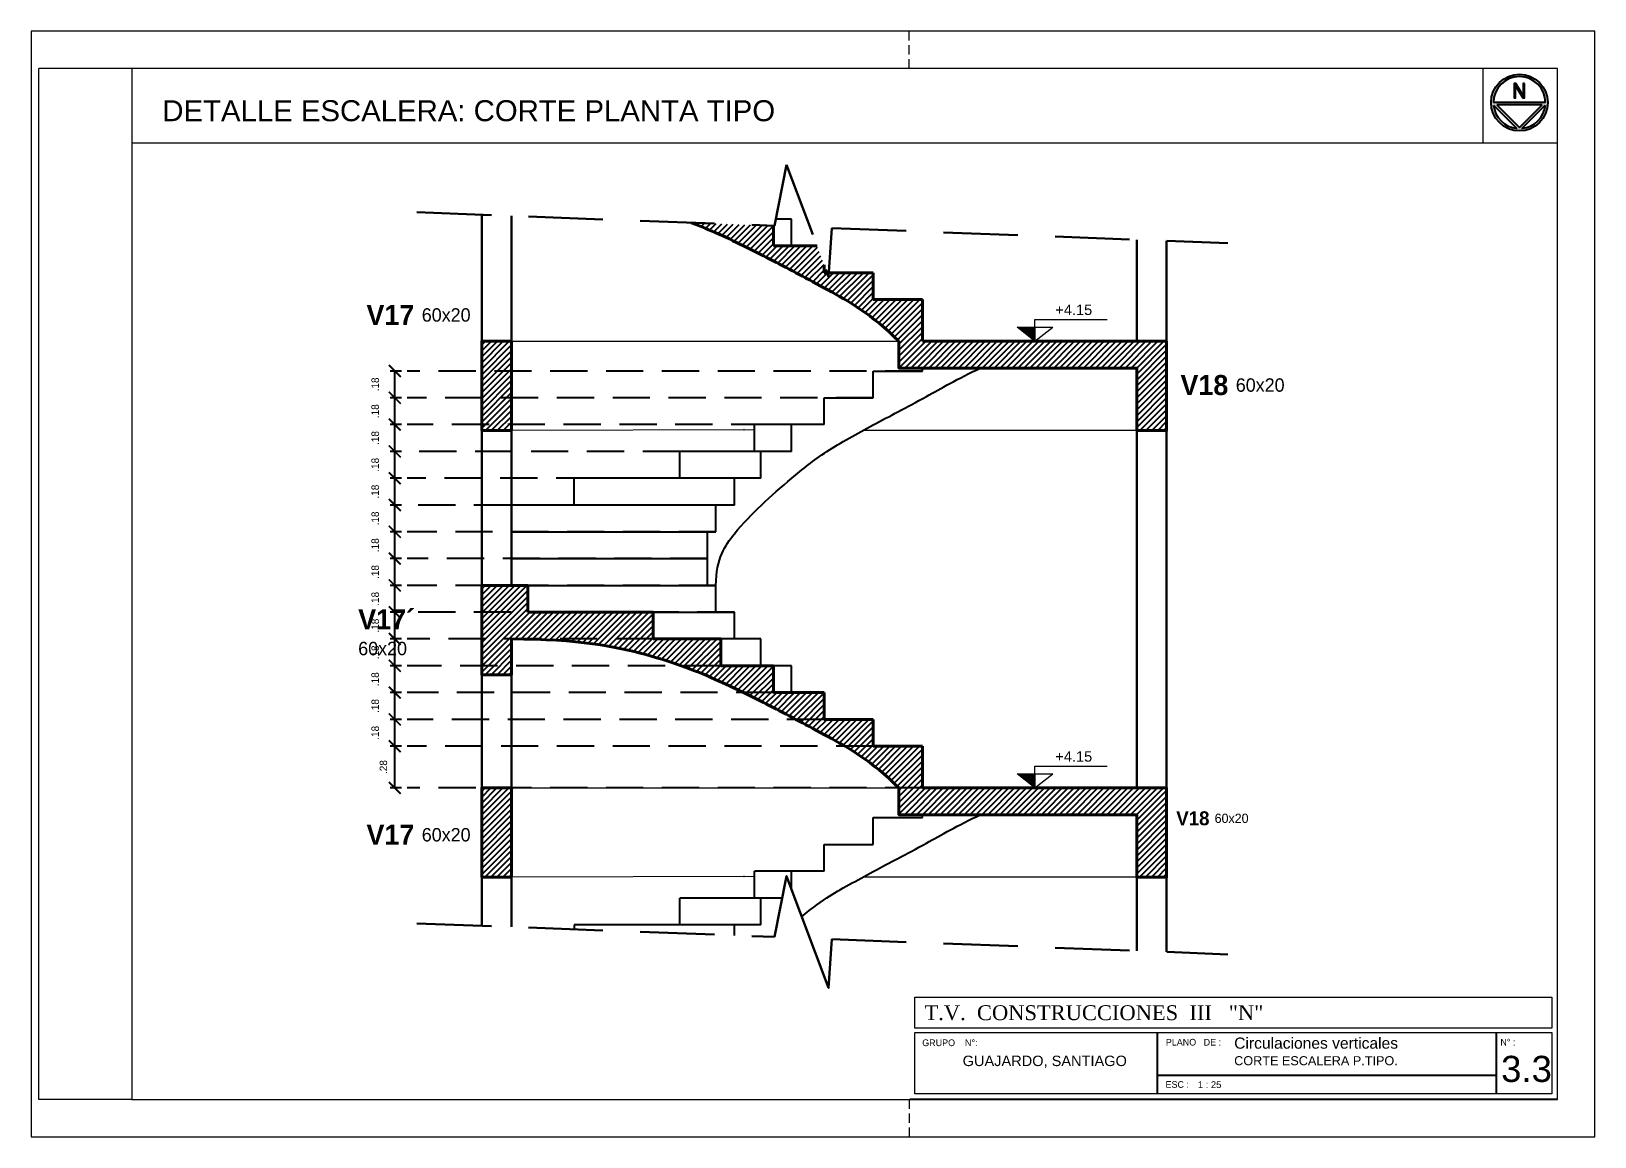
# Model space of a CAD drawing. Header units: millimetres. Extents: x -7 to 1246, y -1 to 1401.
# Drawn here: x 82.83 to 124.83, y -0.84 to 28.86 of the extents above; entities that cross this region are included whole.
import ezdxf
from ezdxf.enums import TextEntityAlignment as Align

# ---------------------------------------------------------------- set-up
doc = ezdxf.new("R2010")
doc.units = ezdxf.units.MM
doc.linetypes.add('DASHED2', pattern=[0.375, 0.25, -0.125])
doc.linetypes.add('HIDDEN', pattern=[0.375, 0.25, -0.125])
for name, color, linetype, lineweight in [('Anotaciones', 250, 'Continuous', 5), ('Columnas', 7, 'Continuous', 40), ('Cotas', 152, 'Continuous', 5), ('HATCH', 250, 'Continuous', 15), ('Muros', 7, 'Continuous', 30), ('Proyeccion', 252, 'HIDDEN', 13), ('Textos', 250, 'Continuous', 15), ('Vista', 252, 'Continuous', 13)]:
    doc.layers.add(name, color=color, linetype=linetype, lineweight=lineweight)
doc.layers.add('eJES', color=252, linetype='HIDDEN')
doc.layers.add('texto estructura', color=250, linetype='Continuous')
doc.styles.add('CENTURYGOTIC', font='GOTHIC.TTF')
doc.styles.add('Estilo_Generado_2', font='GOTHICB.TTF')
doc.styles.add('LOCALES', font='arial.ttf')
doc.styles.add('ROMAND', font='GOTHIC.TTF')
doc.styles.add('ROTULO', font='times.ttf')
doc.styles.get("Standard").update_dxf_attribs({"font": 'arial.ttf'})
doc.dimstyles.new('Cota 1-100', dxfattribs={"dimtxt": 0.2, "dimasz": 0.1, "dimexe": 0.03, "dimexo": 0.02, "dimgap": 0.05, "dimtad": 0, "dimzin": 4, "dimdsep": 46, "dimtxsty": 'CENTURYGOTIC', "dimblk": 'ARCHTICK', "dimcen": 0.06, "dimclrd": 256, "dimclre": 256, "dimclrt": 256, "dimadec": 0, "dimazin": 0, "dimtfac": 1, "dimtofl": 0, "dimtmove": 2, "dimatfit": 3, "dimldrblk": 'ARCHTICK', "dimfxl": 1, "dimtolj": 1, "dimtzin": 0, "dimarcsym": 0})

msp = doc.modelspace()

# ---------------------------------------------------------------- texts
for s, height, style, p in [('T.V.  CONSTRUCCIONES  III   "N"', 0.4, 'ROTULO', (106.821, 2.297)), ('GRUPO    N°:', 0.18, 'ROMAND', (106.759, 1.599)), ('PLANO   DE :', 0.18, 'ROMAND', (113.303, 1.614)), ('Circulaciones verticales', 0.3, 'LOCALES', (115.14, 1.53)), ('N° :', 0.18, 'ROMAND', (122.291, 1.614)), ('GUAJARDO, SANTIAGO ', 0.28, 'LOCALES', (107.846, 1.063)), ('CORTE ESCALERA P.TIPO.', 0.243, 'LOCALES', (115.14, 1.086)), ('3.3', 0.702, 'LOCALES', (122.311, 0.636)), ('ESC :          ', 0.18, 'ROMAND', (113.296, 0.479)), ('1 : 25', 0.18, 'LOCALES', (114.166, 0.475))]:
    msp.add_text(s, height=height, dxfattribs=dict(style=style)).set_placement(p)
at = {"layer": 'texto estructura', "linetype": 'Continuous', "attachment_point": 3, "line_spacing_factor": 0.97018, "style": 'Estilo_Generado_2'}
for s, insert, char_height in [('\\A1;V17{\\fCentury Gothic|b0|i0|c0|p34; \\H0.66667x;60x20}', (94.627, 21.513), 0.53989), ('\\A1;V18{\\fCentury Gothic|b0|i0|c0|p34; \\H0.66667x;60x20}', (116.494, 19.63), 0.53989), ('\\A1;\\pxql;V17´{\\fCentury Gothic|b0|i0|c0|p34;\\P\\H0.66667x;60x20}', (93.133, 13.334), 0.53989), ('\\A1;V18{\\fCentury Gothic|b0|i0|c0|p34; \\H0.66667x;60x20}', (115.526, 7.907), 0.375), ('\\A1;V17{\\fCentury Gothic|b0|i0|c0|p34; \\H0.66667x;60x20}', (94.627, 7.548), 0.53989)]:
    msp.add_mtext(s, dxfattribs=dict(at, insert=insert, char_height=char_height))
at = {"layer": 'Textos', "insert": (86.346, 27.012), "char_height": 0.56404, "attachment_point": 1}
msp.add_mtext_dynamic_manual_height_columns('DETALLE ESCALERA: CORTE PLANTA TIPO', width=26.07968, gutter_width=2.82, heights=[0], dxfattribs=at)

# ---------------------------------------------------------------- blocks, each defined once
blk = doc.blocks.new('_ArchTick')
at = {"color": 0, "linetype": 'ByBlock', "const_width": 0.15}
blk.add_lwpolyline([(-0.5, -0.5), (0.5, 0.5)], dxfattribs=at)
blk = doc.blocks.new('*D58')
at = {"layer": 'Cotas', "lineweight": -2, "transparency": 16777216}
for p, q in [((265.272, 215.843), (265.196, 215.843)), ((265.272, 215.663), (265.196, 215.663))]:
    blk.add_line(p, q, dxfattribs=at)
at = {"layer": 'Cotas', "color": 152, "lineweight": -2, "transparency": 16777216}
blk.add_line((265.226, 215.663), (265.226, 215.843), dxfattribs=at)
at = {"layer": 'Defpoints', "color": 0, "transparency": 16777216}
for p in [(265.226, 215.843), (265.292, 215.843), (265.292, 215.663)]:
    blk.add_point(p, dxfattribs=at)
at = {"layer": 'Cotas', "color": 152, "lineweight": -2, "transparency": 16777216, "xscale": 0.08, "yscale": 0.08, "zscale": 0.08}
for p, rotation in [((265.226, 215.843), 90), ((265.226, 215.663), 270)]:
    blk.add_blockref('_ArchTick', p, dxfattribs=dict(at, rotation=rotation))
at = {"layer": 'Cotas', "color": 152, "transparency": 16777216, "insert": (265.095, 215.753), "char_height": 0.1, "attachment_point": 5, "rotation": 90, "style": 'CENTURYGOTIC'}
blk.add_mtext('\\A1;{\\H0.5x;\\C256;.18}', dxfattribs=at)
blk = doc.blocks.new('*D59')
at = {"layer": 'Cotas', "lineweight": -2, "transparency": 16777216}
for p, q in [((265.272, 216.023), (265.196, 216.023)), ((265.272, 215.843), (265.196, 215.843))]:
    blk.add_line(p, q, dxfattribs=at)
at = {"layer": 'Cotas', "color": 152, "lineweight": -2, "transparency": 16777216}
blk.add_line((265.226, 215.843), (265.226, 216.023), dxfattribs=at)
at = {"layer": 'Defpoints', "color": 0, "transparency": 16777216}
for p in [(265.226, 216.023), (265.292, 216.023), (265.292, 215.843)]:
    blk.add_point(p, dxfattribs=at)
at = {"layer": 'Cotas', "color": 152, "lineweight": -2, "transparency": 16777216, "xscale": 0.08, "yscale": 0.08, "zscale": 0.08}
for p, rotation in [((265.226, 216.023), 90), ((265.226, 215.843), 270)]:
    blk.add_blockref('_ArchTick', p, dxfattribs=dict(at, rotation=rotation))
at = {"layer": 'Cotas', "color": 152, "transparency": 16777216, "insert": (265.095, 215.933), "char_height": 0.1, "attachment_point": 5, "rotation": 90, "style": 'CENTURYGOTIC'}
blk.add_mtext('\\A1;{\\H0.5x;\\C256;.18}', dxfattribs=at)
blk = doc.blocks.new('*D60')
at = {"layer": 'Cotas', "lineweight": -2, "transparency": 16777216}
for p, q in [((265.272, 216.203), (265.196, 216.203)), ((265.272, 216.023), (265.196, 216.023))]:
    blk.add_line(p, q, dxfattribs=at)
at = {"layer": 'Cotas', "color": 152, "lineweight": -2, "transparency": 16777216}
blk.add_line((265.226, 216.023), (265.226, 216.203), dxfattribs=at)
at = {"layer": 'Defpoints', "color": 0, "transparency": 16777216}
for p in [(265.226, 216.203), (265.292, 216.203), (265.292, 216.023)]:
    blk.add_point(p, dxfattribs=at)
at = {"layer": 'Cotas', "color": 152, "lineweight": -2, "transparency": 16777216, "xscale": 0.08, "yscale": 0.08, "zscale": 0.08}
for p, rotation in [((265.226, 216.203), 90), ((265.226, 216.023), 270)]:
    blk.add_blockref('_ArchTick', p, dxfattribs=dict(at, rotation=rotation))
at = {"layer": 'Cotas', "color": 152, "transparency": 16777216, "insert": (265.095, 216.113), "char_height": 0.1, "attachment_point": 5, "rotation": 90, "style": 'CENTURYGOTIC'}
blk.add_mtext('\\A1;{\\H0.5x;\\C256;.18}', dxfattribs=at)
blk = doc.blocks.new('*D61')
at = {"layer": 'Cotas', "lineweight": -2, "transparency": 16777216}
for p, q in [((265.272, 216.383), (265.196, 216.383)), ((265.272, 216.203), (265.196, 216.203))]:
    blk.add_line(p, q, dxfattribs=at)
at = {"layer": 'Cotas', "color": 152, "lineweight": -2, "transparency": 16777216}
blk.add_line((265.226, 216.203), (265.226, 216.383), dxfattribs=at)
at = {"layer": 'Defpoints', "color": 0, "transparency": 16777216}
for p in [(265.226, 216.383), (265.292, 216.383), (265.292, 216.203)]:
    blk.add_point(p, dxfattribs=at)
at = {"layer": 'Cotas', "color": 152, "lineweight": -2, "transparency": 16777216, "xscale": 0.08, "yscale": 0.08, "zscale": 0.08}
for p, rotation in [((265.226, 216.383), 90), ((265.226, 216.203), 270)]:
    blk.add_blockref('_ArchTick', p, dxfattribs=dict(at, rotation=rotation))
at = {"layer": 'Cotas', "color": 152, "transparency": 16777216, "insert": (265.095, 216.293), "char_height": 0.1, "attachment_point": 5, "rotation": 90, "style": 'CENTURYGOTIC'}
blk.add_mtext('\\A1;{\\H0.5x;\\C256;.18}', dxfattribs=at)
blk = doc.blocks.new('*D62')
at = {"layer": 'Cotas', "lineweight": -2, "transparency": 16777216}
for p, q in [((265.272, 216.563), (265.196, 216.563)), ((265.272, 216.383), (265.196, 216.383))]:
    blk.add_line(p, q, dxfattribs=at)
at = {"layer": 'Cotas', "color": 152, "lineweight": -2, "transparency": 16777216}
blk.add_line((265.226, 216.383), (265.226, 216.563), dxfattribs=at)
at = {"layer": 'Defpoints', "color": 0, "transparency": 16777216}
for p in [(265.226, 216.563), (265.292, 216.563), (265.292, 216.383)]:
    blk.add_point(p, dxfattribs=at)
at = {"layer": 'Cotas', "color": 152, "lineweight": -2, "transparency": 16777216, "xscale": 0.08, "yscale": 0.08, "zscale": 0.08}
for p, rotation in [((265.226, 216.563), 90), ((265.226, 216.383), 270)]:
    blk.add_blockref('_ArchTick', p, dxfattribs=dict(at, rotation=rotation))
at = {"layer": 'Cotas', "color": 152, "transparency": 16777216, "insert": (265.095, 216.473), "char_height": 0.1, "attachment_point": 5, "rotation": 90, "style": 'CENTURYGOTIC'}
blk.add_mtext('\\A1;{\\H0.5x;\\C256;.18}', dxfattribs=at)
blk = doc.blocks.new('*D63')
at = {"layer": 'Cotas', "lineweight": -2, "transparency": 16777216}
for p, q in [((265.272, 216.743), (265.196, 216.743)), ((265.272, 216.563), (265.196, 216.563))]:
    blk.add_line(p, q, dxfattribs=at)
at = {"layer": 'Cotas', "color": 152, "lineweight": -2, "transparency": 16777216}
blk.add_line((265.226, 216.563), (265.226, 216.743), dxfattribs=at)
at = {"layer": 'Defpoints', "color": 0, "transparency": 16777216}
for p in [(265.226, 216.743), (265.292, 216.743), (265.292, 216.563)]:
    blk.add_point(p, dxfattribs=at)
at = {"layer": 'Cotas', "color": 152, "lineweight": -2, "transparency": 16777216, "xscale": 0.08, "yscale": 0.08, "zscale": 0.08}
for p, rotation in [((265.226, 216.743), 90), ((265.226, 216.563), 270)]:
    blk.add_blockref('_ArchTick', p, dxfattribs=dict(at, rotation=rotation))
at = {"layer": 'Cotas', "color": 152, "transparency": 16777216, "insert": (265.095, 216.653), "char_height": 0.1, "attachment_point": 5, "rotation": 90, "style": 'CENTURYGOTIC'}
blk.add_mtext('\\A1;{\\H0.5x;\\C256;.18}', dxfattribs=at)
blk = doc.blocks.new('*D64')
at = {"layer": 'Cotas', "lineweight": -2, "transparency": 16777216}
for p, q in [((265.272, 216.923), (265.196, 216.923)), ((265.272, 216.743), (265.196, 216.743))]:
    blk.add_line(p, q, dxfattribs=at)
at = {"layer": 'Cotas', "color": 152, "lineweight": -2, "transparency": 16777216}
blk.add_line((265.226, 216.743), (265.226, 216.923), dxfattribs=at)
at = {"layer": 'Defpoints', "color": 0, "transparency": 16777216}
for p in [(265.226, 216.923), (265.292, 216.923), (265.292, 216.743)]:
    blk.add_point(p, dxfattribs=at)
at = {"layer": 'Cotas', "color": 152, "lineweight": -2, "transparency": 16777216, "xscale": 0.08, "yscale": 0.08, "zscale": 0.08}
for p, rotation in [((265.226, 216.923), 90), ((265.226, 216.743), 270)]:
    blk.add_blockref('_ArchTick', p, dxfattribs=dict(at, rotation=rotation))
at = {"layer": 'Cotas', "color": 152, "transparency": 16777216, "insert": (265.095, 216.833), "char_height": 0.1, "attachment_point": 5, "rotation": 90, "style": 'CENTURYGOTIC'}
blk.add_mtext('\\A1;{\\H0.5x;\\C256;.18}', dxfattribs=at)
blk = doc.blocks.new('*D65')
at = {"layer": 'Cotas', "lineweight": -2, "transparency": 16777216}
for p, q in [((265.272, 217.103), (265.196, 217.103)), ((265.272, 216.923), (265.196, 216.923))]:
    blk.add_line(p, q, dxfattribs=at)
at = {"layer": 'Cotas', "color": 152, "lineweight": -2, "transparency": 16777216}
blk.add_line((265.226, 216.923), (265.226, 217.103), dxfattribs=at)
at = {"layer": 'Defpoints', "color": 0, "transparency": 16777216}
for p in [(265.226, 217.103), (265.292, 217.103), (265.292, 216.923)]:
    blk.add_point(p, dxfattribs=at)
at = {"layer": 'Cotas', "color": 152, "lineweight": -2, "transparency": 16777216, "xscale": 0.08, "yscale": 0.08, "zscale": 0.08}
for p, rotation in [((265.226, 217.103), 90), ((265.226, 216.923), 270)]:
    blk.add_blockref('_ArchTick', p, dxfattribs=dict(at, rotation=rotation))
at = {"layer": 'Cotas', "color": 152, "transparency": 16777216, "insert": (265.095, 217.013), "char_height": 0.1, "attachment_point": 5, "rotation": 90, "style": 'CENTURYGOTIC'}
blk.add_mtext('\\A1;{\\H0.5x;\\C256;.18}', dxfattribs=at)
blk = doc.blocks.new('*D66')
at = {"layer": 'Cotas', "lineweight": -2, "transparency": 16777216}
for p, q in [((265.272, 217.283), (265.196, 217.283)), ((265.272, 217.103), (265.196, 217.103))]:
    blk.add_line(p, q, dxfattribs=at)
at = {"layer": 'Cotas', "color": 152, "lineweight": -2, "transparency": 16777216}
blk.add_line((265.226, 217.103), (265.226, 217.283), dxfattribs=at)
at = {"layer": 'Defpoints', "color": 0, "transparency": 16777216}
for p in [(265.226, 217.283), (265.292, 217.283), (265.292, 217.103)]:
    blk.add_point(p, dxfattribs=at)
at = {"layer": 'Cotas', "color": 152, "lineweight": -2, "transparency": 16777216, "xscale": 0.08, "yscale": 0.08, "zscale": 0.08}
for p, rotation in [((265.226, 217.283), 90), ((265.226, 217.103), 270)]:
    blk.add_blockref('_ArchTick', p, dxfattribs=dict(at, rotation=rotation))
at = {"layer": 'Cotas', "color": 152, "transparency": 16777216, "insert": (265.095, 217.193), "char_height": 0.1, "attachment_point": 5, "rotation": 90, "style": 'CENTURYGOTIC'}
blk.add_mtext('\\A1;{\\H0.5x;\\C256;.18}', dxfattribs=at)
blk = doc.blocks.new('*D67')
at = {"layer": 'Cotas', "lineweight": -2, "transparency": 16777216}
for p, q in [((265.272, 217.463), (265.196, 217.463)), ((265.272, 217.283), (265.196, 217.283))]:
    blk.add_line(p, q, dxfattribs=at)
at = {"layer": 'Cotas', "color": 152, "lineweight": -2, "transparency": 16777216}
blk.add_line((265.226, 217.283), (265.226, 217.463), dxfattribs=at)
at = {"layer": 'Defpoints', "color": 0, "transparency": 16777216}
for p in [(265.226, 217.463), (265.292, 217.463), (265.292, 217.283)]:
    blk.add_point(p, dxfattribs=at)
at = {"layer": 'Cotas', "color": 152, "lineweight": -2, "transparency": 16777216, "xscale": 0.08, "yscale": 0.08, "zscale": 0.08}
for p, rotation in [((265.226, 217.463), 90), ((265.226, 217.283), 270)]:
    blk.add_blockref('_ArchTick', p, dxfattribs=dict(at, rotation=rotation))
at = {"layer": 'Cotas', "color": 152, "transparency": 16777216, "insert": (265.095, 217.373), "char_height": 0.1, "attachment_point": 5, "rotation": 90, "style": 'CENTURYGOTIC'}
blk.add_mtext('\\A1;{\\H0.5x;\\C256;.18}', dxfattribs=at)
blk = doc.blocks.new('*D68')
at = {"layer": 'Cotas', "lineweight": -2, "transparency": 16777216}
for p, q in [((265.272, 217.643), (265.196, 217.643)), ((265.272, 217.463), (265.196, 217.463))]:
    blk.add_line(p, q, dxfattribs=at)
at = {"layer": 'Cotas', "color": 152, "lineweight": -2, "transparency": 16777216}
blk.add_line((265.226, 217.463), (265.226, 217.643), dxfattribs=at)
at = {"layer": 'Defpoints', "color": 0, "transparency": 16777216}
for p in [(265.226, 217.643), (265.292, 217.643), (265.292, 217.463)]:
    blk.add_point(p, dxfattribs=at)
at = {"layer": 'Cotas', "color": 152, "lineweight": -2, "transparency": 16777216, "xscale": 0.08, "yscale": 0.08, "zscale": 0.08}
for p, rotation in [((265.226, 217.643), 90), ((265.226, 217.463), 270)]:
    blk.add_blockref('_ArchTick', p, dxfattribs=dict(at, rotation=rotation))
at = {"layer": 'Cotas', "color": 152, "transparency": 16777216, "insert": (265.095, 217.553), "char_height": 0.1, "attachment_point": 5, "rotation": 90, "style": 'CENTURYGOTIC'}
blk.add_mtext('\\A1;{\\H0.5x;\\C256;.18}', dxfattribs=at)
blk = doc.blocks.new('*D69')
at = {"layer": 'Cotas', "lineweight": -2, "transparency": 16777216}
for p, q in [((265.272, 217.823), (265.196, 217.823)), ((265.272, 217.643), (265.196, 217.643))]:
    blk.add_line(p, q, dxfattribs=at)
at = {"layer": 'Cotas', "color": 152, "lineweight": -2, "transparency": 16777216}
blk.add_line((265.226, 217.643), (265.226, 217.823), dxfattribs=at)
at = {"layer": 'Defpoints', "color": 0, "transparency": 16777216}
for p in [(265.226, 217.823), (265.292, 217.823), (265.292, 217.643)]:
    blk.add_point(p, dxfattribs=at)
at = {"layer": 'Cotas', "color": 152, "lineweight": -2, "transparency": 16777216, "xscale": 0.08, "yscale": 0.08, "zscale": 0.08}
for p, rotation in [((265.226, 217.823), 90), ((265.226, 217.643), 270)]:
    blk.add_blockref('_ArchTick', p, dxfattribs=dict(at, rotation=rotation))
at = {"layer": 'Cotas', "color": 152, "transparency": 16777216, "insert": (265.095, 217.733), "char_height": 0.1, "attachment_point": 5, "rotation": 90, "style": 'CENTURYGOTIC'}
blk.add_mtext('\\A1;{\\H0.5x;\\C256;.18}', dxfattribs=at)
blk = doc.blocks.new('*D70')
at = {"layer": 'Cotas', "lineweight": -2, "transparency": 16777216}
for p, q in [((265.272, 218.003), (265.196, 218.003)), ((265.272, 217.823), (265.196, 217.823))]:
    blk.add_line(p, q, dxfattribs=at)
at = {"layer": 'Cotas', "color": 152, "lineweight": -2, "transparency": 16777216}
blk.add_line((265.226, 217.823), (265.226, 218.003), dxfattribs=at)
at = {"layer": 'Defpoints', "color": 0, "transparency": 16777216}
for p in [(265.226, 218.003), (265.292, 218.003), (265.292, 217.823)]:
    blk.add_point(p, dxfattribs=at)
at = {"layer": 'Cotas', "color": 152, "lineweight": -2, "transparency": 16777216, "xscale": 0.08, "yscale": 0.08, "zscale": 0.08}
for p, rotation in [((265.226, 218.003), 90), ((265.226, 217.823), 270)]:
    blk.add_blockref('_ArchTick', p, dxfattribs=dict(at, rotation=rotation))
at = {"layer": 'Cotas', "color": 152, "transparency": 16777216, "insert": (265.095, 217.913), "char_height": 0.1, "attachment_point": 5, "rotation": 90, "style": 'CENTURYGOTIC'}
blk.add_mtext('\\A1;{\\H0.5x;\\C256;.18}', dxfattribs=at)
blk = doc.blocks.new('*D71')
at = {"layer": 'Cotas', "lineweight": -2, "transparency": 16777216}
for p, q in [((265.272, 218.183), (265.196, 218.183)), ((265.272, 218.003), (265.196, 218.003))]:
    blk.add_line(p, q, dxfattribs=at)
at = {"layer": 'Cotas', "color": 152, "lineweight": -2, "transparency": 16777216}
blk.add_line((265.226, 218.003), (265.226, 218.183), dxfattribs=at)
at = {"layer": 'Defpoints', "color": 0, "transparency": 16777216}
for p in [(265.226, 218.183), (265.292, 218.183), (265.292, 218.003)]:
    blk.add_point(p, dxfattribs=at)
at = {"layer": 'Cotas', "color": 152, "lineweight": -2, "transparency": 16777216, "xscale": 0.08, "yscale": 0.08, "zscale": 0.08}
for p, rotation in [((265.226, 218.183), 90), ((265.226, 218.003), 270)]:
    blk.add_blockref('_ArchTick', p, dxfattribs=dict(at, rotation=rotation))
at = {"layer": 'Cotas', "color": 152, "transparency": 16777216, "insert": (265.095, 218.093), "char_height": 0.1, "attachment_point": 5, "rotation": 90, "style": 'CENTURYGOTIC'}
blk.add_mtext('\\A1;{\\H0.5x;\\C256;.18}', dxfattribs=at)
blk = doc.blocks.new('*D72')
at = {"layer": 'Cotas', "lineweight": -2, "transparency": 16777216}
for p, q in [((265.272, 215.663), (265.196, 215.663)), ((265.272, 215.383), (265.196, 215.383))]:
    blk.add_line(p, q, dxfattribs=at)
at = {"layer": 'Cotas', "color": 152, "lineweight": -2, "transparency": 16777216}
blk.add_line((265.226, 215.383), (265.226, 215.663), dxfattribs=at)
at = {"layer": 'Defpoints', "color": 0, "transparency": 16777216}
for p in [(265.226, 215.663), (265.292, 215.663), (265.292, 215.383)]:
    blk.add_point(p, dxfattribs=at)
at = {"layer": 'Cotas', "color": 152, "lineweight": -2, "transparency": 16777216, "xscale": 0.08, "yscale": 0.08, "zscale": 0.08}
for p, rotation in [((265.226, 215.663), 90), ((265.226, 215.383), 270)]:
    blk.add_blockref('_ArchTick', p, dxfattribs=dict(at, rotation=rotation))
at = {"layer": 'Cotas', "color": 152, "transparency": 16777216, "insert": (265.15, 215.523), "char_height": 0.1, "attachment_point": 5, "rotation": 90, "style": 'CENTURYGOTIC'}
blk.add_mtext('\\A1;{\\H0.5x;\\C256;.28}', dxfattribs=at)
blk = doc.blocks.new('ca_norte11')
at = {"layer": 'HATCH'}
h = blk.add_hatch(color=256, dxfattribs=at)
h.dxf.hatch_style = 1
h.paths.add_polyline_path([(14.2, -89.4), (10.3, -89.4), (10.3, -121), (-9.5, -89.4), (-14, -89.4), (-14, -127.2), (-10.1, -127.2), (-10.1, -95.6), (9.7, -127.2), (14.2, -127.2)], flags=0)
h.paths.add_polyline_path([(-76.2, -76.2, 1), (76.2, -76.2, 1)])
h.paths.add_polyline_path([(-60.9, -69.9), (0, -9), (60.9, -69.9)], flags=16)
h.paths.add_polyline_path([(69.9, -76.2, -1), (-69.9, -76.2)], flags=16)
h.paths.add_polyline_path([(14.2, -89.4), (14.2, -127.2), (9.7, -127.2), (-10.1, -95.6), (-10.1, -127.2), (-14, -127.2), (-14, -89.4), (-9.5, -89.4), (10.3, -121), (10.3, -89.4)], flags=0)
h.paths.add_polyline_path([(6.7, -6.7, -0.359245), (69.5, -69.5)], flags=16)
h.paths.add_polyline_path([(-69.5, -69.5, -0.359245), (-6.7, -6.7)], flags=16)
at = {"layer": 'HATCH', "true_color": 0x000000}
h = blk.add_hatch(dxfattribs=at)
h.set_pattern_fill('ANSI31', color=18, scale=0.016)
h.paths.add_polyline_path([(14.2, -89.4), (10.3, -89.4), (10.3, -121), (-9.5, -89.4), (-14, -89.4), (-14, -127.2), (-10.1, -127.2), (-10.1, -95.6), (9.7, -127.2), (14.2, -127.2)])
for p, q in [((-6.7, -6.7), (-69.5, -69.5)), ((0, -9), (-60.9, -69.9)), ((60.9, -69.9), (0, -9)), ((69.5, -69.5), (6.7, -6.7)), ((-69.9, -76.2), (69.9, -76.2)), ((-60.9, -69.9), (60.9, -69.9))]:
    blk.add_line(p, q)
blk.add_lwpolyline([(-14, -127.2), (-10.1, -127.2), (-10.1, -95.6), (9.7, -127.2), (14.2, -127.2), (14.2, -89.4), (10.3, -89.4), (10.3, -121), (-9.5, -89.4), (-14, -89.4)], close=True)
blk.add_circle((0, -76.2), 76.2)
for start, end in [(95.4788, 174.5212), (5.4788, 84.5212), (180, 0)]:
    blk.add_arc((0, -76.2), 69.9, start, end)
blk = doc.blocks.new('Cota de nivel corte')
h = blk.add_hatch(color=256)
h.dxf.hatch_style = 1
h.paths.add_polyline_path([(0, 0.535), (-0.683, 0.535), (0, 0)])
for p, q in [((0, 0.535), (0, 0.834)), ((0, 0.834), (2.775, 0.834)), ((0, 0), (-0.683, 0.535)), ((-0.683, 0.535), (0.683, 0.535)), ((0, 0), (0.683, 0.535)), ((0, 0.535), (0, 0))]:
    blk.add_line(p, q)
blk.add_attdef('NIVEL', text='', height=0.4).set_placement((1.49, 1.005), align=Align.CENTER)
blk = doc.blocks.new('escc')
at = {"true_color": 0x000000, "transparency": 33554687}
h = blk.add_hatch(dxfattribs=at)
h.set_pattern_fill('ANSI31', color=18, scale=0.0089)
edge = h.paths.add_edge_path()
edge.add_line((268.44, 218.843), (268.142, 218.843))
edge.add_line((268.142, 218.843), (268.14, 218.815))
edge.add_line((268.14, 218.815), (268.13, 218.843))
edge.add_line((268.13, 218.843), (268.11, 218.843))
edge.add_line((268.11, 218.843), (268.11, 218.896))
edge.add_line((268.11, 218.896), (268.062, 219.023))
edge.add_line((268.062, 219.023), (267.769, 219.023))
edge.add_line((267.769, 219.023), (267.769, 219.158))
edge.add_line((267.769, 219.158), (267.217, 219.179))
edge.add_spline(control_points=[(267.217, 219.179), (267.282, 219.154), (267.484, 219.069), (267.769, 218.923), (268.11, 218.743), (268.432, 218.563), (268.612, 218.383)], knot_values=[0, 0, 0, 0, 0.423133, 1.423133, 2.423133, 3.423133, 3.423133, 3.423133, 3.423133], degree=3, periodic=0)
edge.add_line((268.612, 218.383), (268.612, 218.203))
edge.add_line((268.612, 218.203), (270.21, 218.203))
edge.add_line((270.21, 218.203), (270.21, 217.783))
edge.add_line((270.21, 217.783), (270.41, 217.783))
edge.add_line((270.41, 217.783), (270.41, 218.383))
edge.add_line((270.41, 218.383), (268.77, 218.383))
edge.add_line((268.77, 218.383), (268.77, 218.663))
edge.add_line((268.77, 218.663), (268.44, 218.663))
edge.add_line((268.44, 218.663), (268.44, 218.843))
h.paths.add_polyline_path([(266.01, 218.383), (265.81, 218.383), (265.81, 217.783), (266.01, 217.783)])
edge = h.paths.add_edge_path()
edge.add_line((266.961, 216.563), (266.119, 216.563))
edge.add_line((266.119, 216.563), (266.119, 216.743))
edge.add_line((266.119, 216.743), (265.81, 216.743))
edge.add_line((265.81, 216.743), (265.81, 216.143))
edge.add_line((265.81, 216.143), (266.01, 216.143))
edge.add_line((266.01, 216.143), (266.01, 216.383))
edge.add_spline(control_points=[(266.01, 216.383), (266.46, 216.383), (266.961, 216.283), (267.416, 216.103), (267.769, 215.923), (268.11, 215.743), (268.432, 215.563), (268.612, 215.383)], knot_values=[0, 0, 0, 0, 1, 2, 3, 4, 5, 5, 5, 5], degree=3, periodic=0)
edge.add_line((268.612, 215.383), (268.612, 215.203))
edge.add_line((268.612, 215.203), (270.21, 215.203))
edge.add_line((270.21, 215.203), (270.21, 214.783))
edge.add_line((270.21, 214.783), (270.41, 214.783))
edge.add_line((270.41, 214.783), (270.41, 215.383))
edge.add_line((270.41, 215.383), (268.77, 215.383))
edge.add_line((268.77, 215.383), (268.77, 215.663))
edge.add_line((268.77, 215.663), (268.44, 215.663))
edge.add_line((268.44, 215.663), (268.44, 215.843))
edge.add_line((268.44, 215.843), (268.11, 215.843))
edge.add_line((268.11, 215.843), (268.11, 216.023))
edge.add_line((268.11, 216.023), (267.769, 216.023))
edge.add_line((267.769, 216.023), (267.769, 216.203))
edge.add_line((267.769, 216.203), (267.416, 216.203))
edge.add_line((267.416, 216.203), (267.416, 216.383))
edge.add_line((267.416, 216.383), (266.961, 216.383))
edge.add_line((266.961, 216.383), (266.961, 216.563))
h = blk.add_hatch(dxfattribs=at)
h.set_pattern_fill('ANSI31', color=18, scale=0.0089)
h.paths.add_polyline_path([(266.01, 215.383), (265.81, 215.383), (265.81, 214.783), (266.01, 214.783)])
at = {"linetype": 'DASHED2', "lineweight": 30, "ltscale": 2}
for p, q in [((265.375, 219.249), (267.776, 219.158)), ((268.162, 219.143), (270.82, 219.041)), ((265.375, 214.473), (267.776, 214.382)), ((268.162, 214.367), (270.82, 214.265))]:
    blk.add_line(p, q, dxfattribs=at)
for p, q in [((267.891, 219.203), (267.785, 219.203)), ((267.891, 219.023), (267.891, 219.203)), ((268.77, 218.183), (268.77, 218.203)), ((268.44, 218.183), (268.77, 218.183)), ((268.44, 218.003), (268.44, 218.183)), ((268.11, 218.003), (268.44, 218.003)), ((268.11, 217.823), (268.11, 218.003)), ((267.572, 217.788), (267.571, 217.788)), ((268.11, 217.823), (267.643, 217.823)), ((267.643, 217.643), (267.643, 217.823)), ((267.891, 217.643), (267.891, 217.823)), ((267.891, 217.643), (267.141, 217.643)), ((267.141, 217.463), (267.141, 217.643)), ((267.684, 217.463), (267.684, 217.643)), ((267.684, 217.463), (266.43, 217.463)), ((266.43, 217.283), (266.43, 217.463)), ((267.508, 217.283), (267.508, 217.463)), ((267.508, 217.283), (267.508, 217.463)), ((267.508, 217.283), (266.01, 217.283)), ((266.01, 216.743), (266.01, 217.283)), ((267.383, 217.103), (267.383, 217.283)), ((267.383, 217.103), (267.383, 217.283)), ((266.01, 217.103), (267.383, 217.103)), ((267.326, 216.743), (267.326, 217.103)), ((267.326, 216.743), (267.326, 217.103)), ((266.01, 216.923), (267.326, 216.923)), ((266.119, 216.743), (267.383, 216.743)), ((267.383, 216.563), (267.383, 216.743)), ((267.383, 216.563), (267.383, 216.743)), ((266.961, 216.563), (267.508, 216.563)), ((267.508, 216.383), (267.508, 216.563)), ((267.508, 216.383), (267.508, 216.563)), ((267.684, 216.383), (267.416, 216.383)), ((267.684, 216.203), (267.684, 216.383)), ((267.891, 216.203), (267.769, 216.203)), ((267.891, 216.023), (267.891, 216.203)), ((268.774, 215.383), (268.77, 215.383)), ((268.44, 215.183), (268.77, 215.183)), ((268.44, 215.003), (268.44, 215.183)), ((268.77, 215.183), (268.77, 215.203)), ((268.11, 215.003), (268.44, 215.003)), ((268.11, 214.823), (268.11, 215.003)), ((267.572, 214.788), (267.571, 214.788)), ((268.11, 214.823), (267.643, 214.823)), ((267.643, 214.643), (267.643, 214.823)), ((267.891, 214.703), (267.891, 214.823)), ((267.828, 214.643), (267.141, 214.643)), ((267.141, 214.463), (267.141, 214.643)), ((267.684, 214.463), (267.684, 214.643)), ((267.684, 214.463), (266.43, 214.463)), ((266.43, 214.463), (266.43, 214.433)), ((267.508, 214.392), (267.508, 214.463)), ((267.508, 214.392), (267.508, 214.463))]:
    blk.add_line(p, q)
blk.add_lwpolyline([(267.776, 219.158), (267.858, 219.567), (268.14, 218.815), (268.162, 219.143)], dxfattribs=at)
at = {"lineweight": 30}
blk.add_lwpolyline([(267.776, 214.382), (267.858, 214.791), (268.14, 214.039), (268.162, 214.367)], dxfattribs=at)
for points, knots in [([(267.383, 216.743), (267.383, 216.923), (267.508, 217.103), (267.684, 217.283), (267.891, 217.463), (268.11, 217.643), (268.44, 217.823), (268.738, 217.977), (269.007, 218.131), (269.158, 218.203)], [0, 0, 0, 0, 1, 2, 3, 4, 5, 6, 6.714023, 6.714023, 6.714023, 6.714023]), ([(267.96, 214.519), (268.011, 214.561), (268.144, 214.662), (268.44, 214.823), (268.738, 214.977), (269.007, 215.131), (269.158, 215.203)], [3.310351, 3.310351, 3.310351, 3.310351, 4, 5, 6, 6.714023, 6.714023, 6.714023, 6.714023])]:
    blk.add_open_spline(points, degree=3, knots=knots)
at = {"layer": 'Columnas'}
for p, q in [((267.769, 219.023), (267.769, 219.158)), ((268.062, 219.023), (267.769, 219.023)), ((268.11, 218.843), (268.11, 218.896)), ((268.44, 218.843), (268.11, 218.843)), ((268.44, 218.663), (268.44, 218.843)), ((268.44, 218.663), (268.77, 218.663)), ((268.77, 218.383), (268.77, 218.663)), ((270.41, 218.383), (268.77, 218.383)), ((266.119, 216.563), (266.119, 216.743)), ((266.961, 216.563), (266.119, 216.563)), ((266.961, 216.383), (266.961, 216.563)), ((267.416, 216.383), (266.961, 216.383)), ((267.416, 216.203), (267.416, 216.383)), ((267.769, 216.203), (267.416, 216.203)), ((267.769, 216.023), (267.769, 216.203)), ((268.11, 216.023), (267.769, 216.023)), ((268.11, 215.843), (268.11, 216.023)), ((268.44, 215.843), (268.11, 215.843)), ((268.44, 215.663), (268.44, 215.843)), ((268.44, 215.663), (268.77, 215.663)), ((268.77, 215.383), (268.77, 215.663)), ((270.41, 215.383), (268.77, 215.383))]:
    blk.add_line(p, q, dxfattribs=at)
for points in [[(265.81, 217.783), (266.01, 217.783), (266.01, 218.383), (265.81, 218.383)], [(265.81, 214.783), (266.01, 214.783), (266.01, 215.383), (265.81, 215.383)]]:
    blk.add_lwpolyline(points, close=True, dxfattribs=at)
for points in [[(268.612, 218.383), (268.612, 218.203), (270.21, 218.203)], [(270.21, 218.203), (270.21, 217.783), (270.41, 217.783), (270.41, 218.383)], [(266.119, 216.743), (265.81, 216.743), (265.81, 216.143), (266.01, 216.143), (266.01, 216.383)], [(270.21, 215.203), (268.612, 215.203), (268.612, 215.383)], [(270.21, 215.203), (270.21, 214.783), (270.41, 214.783), (270.41, 215.383)]]:
    blk.add_lwpolyline(points, dxfattribs=at)
blk.add_open_spline([(268.612, 218.383), (268.432, 218.563), (268.11, 218.743), (267.769, 218.923), (267.484, 219.069), (267.282, 219.154), (267.217, 219.179)], degree=3, knots=[0, 0, 0, 0, 1, 2, 3, 3.423133, 3.423133, 3.423133, 3.423133], dxfattribs=at)
blk.add_open_spline([(268.612, 215.383), (268.432, 215.563), (268.11, 215.743), (267.769, 215.923), (267.416, 216.103), (266.961, 216.283), (266.46, 216.383), (266.01, 216.383)], degree=3, dxfattribs=at)
at = {"layer": 'eJES'}
for p, q in [((268.77, 218.183), (265.31, 218.183)), ((268.44, 218.003), (265.31, 218.003)), ((268.11, 217.823), (265.31, 217.823)), ((267.891, 217.643), (265.31, 217.643)), ((267.684, 217.463), (265.31, 217.463)), ((267.508, 217.283), (265.31, 217.283)), ((267.383, 217.103), (265.31, 217.103)), ((267.326, 216.923), (265.31, 216.923)), ((267.383, 216.743), (265.31, 216.743)), ((267.508, 216.563), (265.31, 216.563)), ((266.961, 216.383), (265.31, 216.383)), ((267.416, 216.203), (265.31, 216.203)), ((267.769, 216.023), (265.31, 216.023)), ((268.11, 215.843), (265.31, 215.843)), ((268.44, 215.663), (265.31, 215.663)), ((268.77, 215.383), (265.31, 215.383))]:
    blk.add_line(p, q, dxfattribs=at)
at = {"layer": 'Muros'}
for points in [[(266.01, 219.225), (266.01, 218.383), (265.81, 218.383), (265.81, 219.233)], [(270.21, 219.065), (270.21, 218.383), (270.41, 218.383), (270.41, 219.057)], [(265.81, 214.457), (265.81, 214.783), (266.01, 214.783), (266.01, 214.449)], [(270.41, 214.281), (270.41, 214.783), (270.21, 214.783), (270.21, 214.289)]]:
    blk.add_lwpolyline(points, dxfattribs=at)
for points in [[(266.01, 216.743), (265.81, 216.743), (265.81, 217.783), (266.01, 217.783)], [(270.41, 217.783), (270.21, 217.783), (270.21, 215.383), (270.41, 215.383)], [(266.01, 216.143), (265.81, 216.143), (265.81, 215.383), (266.01, 215.383)]]:
    blk.add_lwpolyline(points, close=True, dxfattribs=at)
at = {"layer": 'Vista'}
for points in [[(267.643, 217.788), (266.01, 217.783), (266.01, 218.383), (268.612, 218.383)], [(270.21, 217.783), (268.368, 217.783)], [(267.643, 214.788), (266.01, 214.783), (266.01, 215.383), (268.612, 215.383)], [(270.21, 214.783), (268.368, 214.783)]]:
    blk.add_lwpolyline(points, dxfattribs=at)
at = {"layer": 'Cotas'}
for base, p1, p2, picture, middle in [((265.226, 218.183), (265.292, 218.003), (265.292, 218.183), '*D71', (265.095, 218.093)), ((265.226, 218.003), (265.292, 217.823), (265.292, 218.003), '*D70', (265.095, 217.913)), ((265.226, 217.823), (265.292, 217.643), (265.292, 217.823), '*D69', (265.095, 217.733)), ((265.226, 217.643), (265.292, 217.463), (265.292, 217.643), '*D68', (265.095, 217.553)), ((265.226, 217.463), (265.292, 217.283), (265.292, 217.463), '*D67', (265.095, 217.373)), ((265.226, 217.283), (265.292, 217.103), (265.292, 217.283), '*D66', (265.095, 217.193)), ((265.226, 217.103), (265.292, 216.923), (265.292, 217.103), '*D65', (265.095, 217.013)), ((265.226, 216.923), (265.292, 216.743), (265.292, 216.923), '*D64', (265.095, 216.833)), ((265.226, 216.743), (265.292, 216.563), (265.292, 216.743), '*D63', (265.095, 216.653)), ((265.226, 216.563), (265.292, 216.383), (265.292, 216.563), '*D62', (265.095, 216.473)), ((265.226, 216.383), (265.292, 216.203), (265.292, 216.383), '*D61', (265.095, 216.293)), ((265.226, 216.203), (265.292, 216.023), (265.292, 216.203), '*D60', (265.095, 216.113)), ((265.226, 216.023), (265.292, 215.843), (265.292, 216.023), '*D59', (265.095, 215.933)), ((265.226, 215.843), (265.292, 215.663), (265.292, 215.843), '*D58', (265.095, 215.753)), ((265.226, 215.663), (265.292, 215.383), (265.292, 215.663), '*D72', (265.15, 215.523))]:
    dim = blk.add_linear_dim(base=base, p1=p1, p2=p2, angle=270, text='{\\H0.5x;\\C256;<>}', dimstyle='Cota 1-100', dxfattribs=at)
    dim.commit()
    dim.dimension.update_dxf_attribs({"geometry": picture, "text_midpoint": middle})

# ---------------------------------------------------------------- linework, layer by layer
for p, q in [((113.075, 1.965), (113.075, 0.315)), ((122.175, 1.965), (122.175, 0.315)), ((113.075, 0.815), (122.175, 0.815)), ((123.825, 0.165), (106.425, 0.165))]:
    msp.add_line(p, q)
at = {"lineweight": 13}
for points in [[(82.825, -0.835), (124.825, -0.835), (124.825, 28.865), (82.825, 28.865)], [(123.675, 2.912), (123.675, 2.085), (106.559, 2.085), (106.559, 2.912)], [(123.675, 1.965), (123.675, 0.315), (106.559, 0.315), (106.559, 1.965)]]:
    msp.add_lwpolyline(points, close=True, dxfattribs=at)
at = {"lineweight": 13, "ltscale": 0.05}
msp.add_lwpolyline([(85.525, 0.165), (123.825, 0.165), (123.825, 27.865), (83.025, 27.865)], dxfattribs=at)
at = {"lineweight": 13}
msp.add_lwpolyline([(85.525, 27.865), (85.525, 0.165), (83.025, 0.165), (83.025, 27.865)], dxfattribs=at)
at = {"layer": 'Proyeccion'}
for p, q in [((106.409, 27.865), (106.409, 28.865)), ((106.409, 0.165), (106.409, -0.835))]:
    msp.add_line(p, q, dxfattribs=at)
at = {"layer": 'Vista'}
for p, q in [((121.825, 25.865), (121.825, 27.865)), ((85.525, 25.865), (123.825, 25.865))]:
    msp.add_line(p, q, dxfattribs=at)

# ---------------------------------------------------------------- block references
at = {"lineweight": 5, "xscale": 0.009999999999999985, "yscale": 0.009999999999999985, "zscale": 0.009999999999999985, "rotation": 180}
msp.add_blockref('ca_norte11', (122.803, 26.186), dxfattribs=at)
at = {"xscale": 3.999999999999948, "yscale": 3.999999999999948, "zscale": 3.999999999999948}
msp.add_blockref('escc', (-968.314, -852.995), dxfattribs=at)
at = {"layer": 'Cotas'}
ref = msp.add_blockref('Cota de nivel corte', (109.788, 20.538), dxfattribs=dict(at, xscale=0.7, yscale=0.7, zscale=0.7))
ref.add_attrib('NIVEL', '+4.15', dxfattribs={"layer": 'Anotaciones', "height": 0.28}).set_placement((110.831, 21.241), align=Align.CENTER)
ref = msp.add_blockref('Cota de nivel corte', (109.788, 8.538), dxfattribs=dict(at, xscale=0.7, yscale=0.7, zscale=0.7))
ref.add_attrib('NIVEL', '+4.15', dxfattribs={"layer": 'Anotaciones', "height": 0.28}).set_placement((110.831, 9.241), align=Align.CENTER)

msp.set_redraw_order([(e.dxf.handle, doc.entitydb.next_handle()) for e in msp.query("TEXT MTEXT ATTDEF DIMENSION ARC_DIMENSION")])  # texts and dimensions are drawn at this point

doc.saveas('drawing.dxf')
